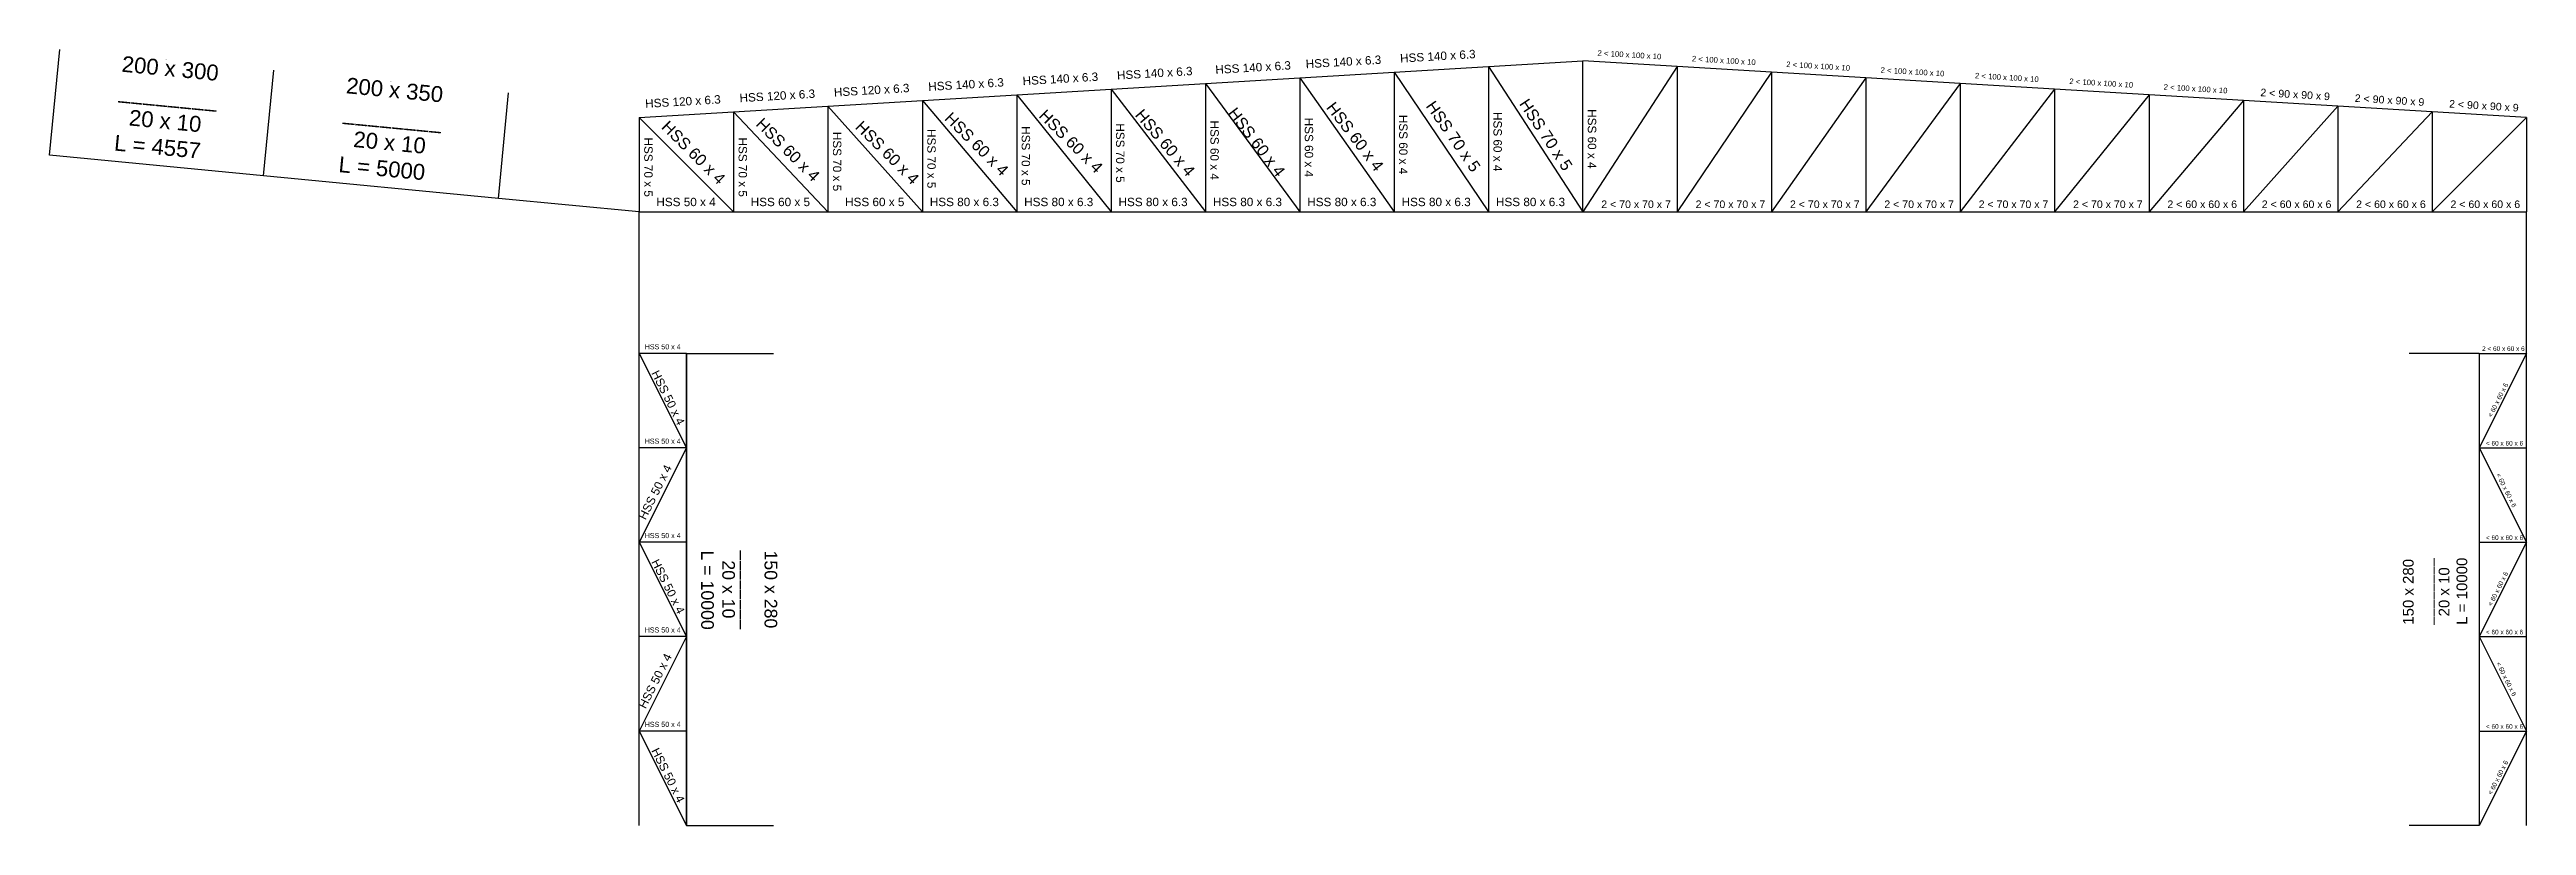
# Model space of a CAD drawing. Header units: inches. Extents: x 539545 to 636380, y 187858 to 261073.
# Drawn here: x 554677 to 607177, y 217930 to 234370 of the extents above; entities that cross this region are included whole.
import ezdxf

# ---------------------------------------------------------------- set-up
doc = ezdxf.new("R2010")
doc.units = ezdxf.units.IN
doc.header["$MEASUREMENT"] = 0
doc.layers.add('initial layout', color=7, linetype='Continuous')
doc.layers.add('sections', color=3, linetype='Continuous')
doc.styles.get("Standard").update_dxf_attribs({"font": 'arial.ttf'})
doc.dimstyles.new('section', dxfattribs={"dimtxt": 1e-05, "dimasz": 15, "dimexe": 0.0625, "dimexo": 0.0625, "dimgap": 10, "dimtad": 0, "dimtoh": 1, "dimzin": 0, "dimdsep": 46, "dimtxsty": 'Standard', "dimblk": 'OBLIQUE', "dimcen": 0.09, "dimsd1": 1, "dimsd2": 1, "dimclrd": 256, "dimclre": 256, "dimclrt": 256, "dimadec": 0, "dimazin": 0, "dimtfac": 1, "dimtofl": 0, "dimtmove": 0, "dimatfit": 3, "dimfxl": 1, "dimtfillclr": 256, "dimtolj": 1, "dimtzin": 0, "dimlwe": -1, "dimarcsym": 0})

msp = doc.modelspace()

# ---------------------------------------------------------------- texts
at = {"layer": 'sections'}
for s, height, rotation, p in [('HSS 140 x 6.3', 177.94912, 3.4336304, (581307.572, 233973.021)), ('HSS 140 x 6.3', 177.94912, 3.4336304, (583307.572, 234093.021)), ('2 < 100 x 100 x 10', 117.42551, 356.5663696, (587484.757, 234240.872)), ('2 < 100 x 100 x 10', 117.42551, 356.5663696, (589484.757, 234120.872)), ('HSS 120 x 6.3', 177.94912, 3.4336304, (571307.572, 233373.021)), ('HSS 140 x 6.3', 177.94912, 3.4336304, (573307.572, 233493.021)), ('HSS 140 x 6.3', 177.94912, 3.4336304, (575307.572, 233613.021)), ('HSS 140 x 6.3', 177.94912, 3.4336304, (577307.572, 233733.021)), ('HSS 140 x 6.3', 177.94912, 3.4336304, (579392.122, 233853.021)), ('2 < 100 x 100 x 10', 117.42551, 356.5663696, (591484.757, 234000.872)), ('2 < 100 x 100 x 10', 117.42551, 356.5663696, (593484.757, 233880.872)), ('2 < 100 x 100 x 10', 117.42551, 356.5663696, (595484.757, 233760.872)), ('2 < 100 x 100 x 10', 117.42551, 356.5663696, (597484.757, 233640.872)), ('2 < 100 x 100 x 10', 117.42551, 356.5663696, (599484.757, 233520.872)), ('HSS 120 x 6.3', 177.94912, 3.4336304, (567307.572, 233133.021)), ('HSS 120 x 6.3', 177.94912, 3.4336304, (569307.572, 233253.021)), ('HSS 60 x 4', 244.9446, 315, (575629.198, 232952.906)), ('HSS 60 x 4', 244.9446, 310.2443297, (577670.991, 232977.197)), ('HSS 60 x 4', 244.9446, 307.5744621, (579637.03, 233019.307)), ('HSS 60 x 4', 244.9446, 307.4502394, (581724.425, 233137.964)), ('HSS 70 x 5', 244.9446, 304.6969957, (583838.387, 233172.468)), ('HSS 70 x 5', 244.9446, 303.3623538, (585817.25, 233220.854)), ('2 < 90 x 90 x 9', 160.41277, 356.5663696, (601533.74, 233383.139)), ('2 < 90 x 90 x 9', 160.41277, 356.5663696, (603533.74, 233263.139)), ('2 < 90 x 90 x 9', 160.41277, 356.5663696, (605533.74, 233143.139)), ('HSS 60 x 4', 244.9446, 315, (567629.198, 232712.906)), ('HSS 60 x 4', 244.9446, 315, (569629.198, 232772.906)), ('HSS 70 x 5', 177.9491, 270, (571281.866, 232625.87)), ('HSS 60 x 4', 244.9446, 315, (571736.34, 232712.906)), ('HSS 70 x 5', 177.9491, 270, (573281.866, 232685.87)), ('HSS 60 x 4', 244.9446, 315, (573629.198, 232892.906)), ('HSS 70 x 5', 177.9491, 270, (575281.866, 232745.87)), ('HSS 70 x 5', 177.9491, 270, (577281.866, 232805.87)), ('HSS 60 x 4', 177.9491, 270, (579281.866, 232865.87)), ('HSS 60 x 4', 177.9491, 270, (581281.866, 232925.87)), ('HSS 60 x 4', 177.9491, 270, (583281.866, 232985.87)), ('HSS 60 x 4', 177.9491, 270, (585281.866, 233045.87)), ('HSS 60 x 4', 177.9491, 270, (587281.866, 233105.87)), ('HSS 70 x 5', 177.9491, 270, (567281.866, 232505.87)), ('HSS 70 x 5', 177.9491, 270, (569281.866, 232505.87)), ('HSS 50 x 4', 177.9491, 0, (567539.234, 231051.651)), ('HSS 60 x 5', 177.9491, 0, (569539.234, 231051.651)), ('HSS 60 x 5', 177.9491, 0, (571539.234, 231051.651)), ('HSS 80 x 6.3', 177.94912, 0, (573335.139, 231051.651)), ('HSS 80 x 6.3', 177.94912, 0, (575335.139, 231051.651)), ('HSS 80 x 6.3', 177.94912, 0, (577335.139, 231051.651)), ('HSS 80 x 6.3', 177.94912, 0, (579335.139, 231051.651)), ('HSS 80 x 6.3', 177.94912, 0, (581335.139, 231051.651)), ('HSS 80 x 6.3', 177.94912, 0, (583335.139, 231051.651)), ('HSS 80 x 6.3', 177.94912, 0, (585335.139, 231051.651)), ('2 < 70 x 70 x 7', 160.41277, 0, (587566.666, 231011.684)), ('2 < 70 x 70 x 7', 160.41277, 0, (589566.666, 231011.684)), ('2 < 70 x 70 x 7', 160.41277, 0, (591566.666, 231011.684)), ('2 < 70 x 70 x 7', 160.41277, 0, (593566.666, 231011.684)), ('2 < 70 x 70 x 7', 160.41277, 0, (595566.666, 231011.684)), ('2 < 70 x 70 x 7', 160.41277, 0, (597566.666, 231011.684)), ('2 < 60 x 60 x 6', 160.41277, 0, (599566.666, 231011.684)), ('2 < 60 x 60 x 6', 160.41277, 0, (601566.666, 231011.684)), ('2 < 60 x 60 x 6', 160.41277, 0, (603566.666, 231011.684)), ('2 < 60 x 60 x 6', 160.41277, 0, (605566.666, 231011.684)), ('HSS 50 x 4', 107.9703, 0, (567291.432, 228018.026)), ('2 < 60 x 60 x 6', 98.14202, 0, (606236.451, 227983.751)), ('HSS 50 x 4', 177.9491, 296.5650512, (567427.39, 227516.185)), (' < 60 x 60 x 6', 98.14202, 63.4349488, (606425.369, 226534.59)), ('HSS 50 x 4', 107.9703, 0, (567291.432, 226018.026)), (' < 60 x 60 x 6', 98.14202, 0, (606279.45, 225978.497)), ('HSS 50 x 4', 177.9491, 63.4349488, (567311.148, 224389.695)), (' < 60 x 60 x 6', 98.14202, 296.5650512, (606512.876, 225396.676)), ('HSS 50 x 4', 107.9703, 0, (567291.432, 224018.026)), (' < 60 x 60 x 6', 98.14202, 0, (606279.45, 223978.497)), ('HSS 50 x 4', 177.9491, 296.5650512, (567427.39, 223516.185)), (' < 60 x 60 x 6', 98.14202, 63.4349488, (606425.369, 222534.59)), ('HSS 50 x 4', 107.9703, 0, (567291.432, 222018.026)), (' < 60 x 60 x 6', 98.14202, 0, (606279.45, 221978.497)), ('HSS 50 x 4', 177.9491, 63.4349488, (567311.148, 220389.695)), (' < 60 x 60 x 6', 98.14202, 296.5650512, (606512.876, 221396.676)), ('HSS 50 x 4', 107.9703, 0, (567291.432, 220018.026)), (' < 60 x 60 x 6', 98.14202, 0, (606279.45, 219978.497)), ('HSS 50 x 4', 177.9491, 296.5650512, (567427.39, 219516.185)), (' < 60 x 60 x 6', 98.14202, 63.4349488, (606425.369, 218534.59))]:
    msp.add_text(s, height=height, rotation=rotation, dxfattribs=at).set_placement(p)
at = {"layer": 'sections', "attachment_point": 1}
for s, width, gutter_width, insert, char_height, rotation in [('200 x 300\\P________\\P  20 x 10\\PL = 4557', 2043.53838, 1676.963, (556227.92, 234235.445), 335.3927, 354.5164096), ('200 x 350\\P________\\P  20 x 10\\PL = 5000', 2043.53838, 1676.963, (560984.784, 233778.786), 335.3927, 354.5164096), ('150 x 280\\P________\\P  20 x 10\\PL = 10000', 1636.64299, 1343.058, (570100.471, 223755.457), 268.6116, 270), ('150 x 280\\P________\\P  20 x 10\\PL = 10000', 1384.85194, 1136.434, (604558.469, 222182.511), 227.2868, 90)]:
    msp.add_mtext_dynamic_manual_height_columns(s, width=width, gutter_width=gutter_width, heights=[0], dxfattribs=dict(at, insert=insert, char_height=char_height, rotation=rotation))

# ---------------------------------------------------------------- blocks, each defined once
blk = doc.blocks.new('*D284')
at = {"layer": 'Defpoints', "color": 0}
for p in [(559429, 233934), (554677, 232130), (559214, 231695)]:
    blk.add_point(p, dxfattribs=at)
at = {"layer": 'sections', "transparency": 16777216}
for p, q in [((554677, 232130), (554892, 234370)), ((559214, 231695), (559429, 233934))]:
    blk.add_line(p, q, dxfattribs=at)
at = {"layer": 'sections', "transparency": 16777216, "insert": (557160, 234152), "char_height": 10, "attachment_point": 5, "rotation": 354.5164}
blk.add_mtext('\\A1;4557.47', dxfattribs=at)
blk = doc.blocks.new('_Oblique')
at = {"color": 0, "linetype": 'ByBlock', "lineweight": -2}
blk.add_line((-0.5, -0.5), (0.5, 0.5), dxfattribs=at)
blk = doc.blocks.new('*D285')
at = {"layer": 'Defpoints', "color": 0}
for p in [(564406, 233456), (559214, 231695), (564191, 231217)]:
    blk.add_point(p, dxfattribs=at)
at = {"layer": 'sections', "transparency": 16777216}
for p, q in [((559214, 231695), (559429, 233934)), ((564191, 231217), (564406, 233456))]:
    blk.add_line(p, q, dxfattribs=at)
at = {"layer": 'sections', "transparency": 16777216, "insert": (561917, 233695), "char_height": 10, "attachment_point": 5, "rotation": 354.5164}
blk.add_mtext('\\A1;5000.00', dxfattribs=at)
blk = doc.blocks.new('*D297')
at = {"layer": 'Defpoints', "color": 0}
for p in [(568177, 227930), (570020, 227930), (568177, 217930)]:
    blk.add_point(p, dxfattribs=at)
at = {"layer": 'sections', "transparency": 16777216}
for p, q in [((568177, 227930), (570020, 227930)), ((568177, 217930), (570020, 217930))]:
    blk.add_line(p, q, dxfattribs=at)
at = {"layer": 'sections', "transparency": 16777216, "insert": (570020, 222930), "char_height": 10, "attachment_point": 5, "rotation": 90}
blk.add_mtext('\\A1;10000.00', dxfattribs=at)
blk = doc.blocks.new('*D296')
at = {"layer": 'Defpoints', "color": 0}
for p in [(604690, 227930), (606177, 227930), (606177, 217930)]:
    blk.add_point(p, dxfattribs=at)
at = {"layer": 'sections', "transparency": 16777216}
for p, q in [((606177, 227930), (604690, 227930)), ((606177, 217930), (604690, 217930))]:
    blk.add_line(p, q, dxfattribs=at)
at = {"layer": 'sections', "transparency": 16777216, "insert": (604690, 222930), "char_height": 10, "attachment_point": 5, "rotation": 90}
blk.add_mtext('\\A1;10000.00', dxfattribs=at)

# ---------------------------------------------------------------- dimensions: what is measured, and where the dimension line sits
at = {"layer": 'sections'}
for p1, p2, distance, picture, middle in [((554676.999, 232130.301), (559213.61, 231694.786), 2249.442, '*D284', (557160.263, 234151.691)), ((559213.61, 231694.786), (564190.728, 231216.983), 2249.505, '*D285', (561917.134, 233695.095))]:
    dim = msp.add_aligned_dim(p1=p1, p2=p2, distance=distance, dimstyle='section', override={"dimtxt": 10}, dxfattribs=at)
    dim.commit()
    dim.dimension.update_dxf_attribs({"geometry": picture, "text_midpoint": middle})
for base, p1, p2, picture, middle in [((570019.753, 227930.301), (568176.999, 217930.301), (568176.999, 227930.301), '*D297', (570019.753, 222930.301)), ((604689.725, 227930.301), (606176.999, 217930.301), (606176.999, 227930.301), '*D296', (604689.725, 222930.301))]:
    dim = msp.add_linear_dim(base=base, p1=p1, p2=p2, angle=90, dimstyle='section', override={"dimtxt": 10}, dxfattribs=at)
    dim.commit()
    dim.dimension.update_dxf_attribs({"geometry": picture, "text_midpoint": middle})

# ---------------------------------------------------------------- linework, layer by layer
at = {"layer": 'initial layout'}
for p, q in [((577176.999, 233530.301), (579176.999, 233650.301)), ((579176.999, 233650.301), (581176.999, 233770.301)), ((579176.999, 233650.301), (579176.999, 230930.301)), ((579176.999, 233650.301), (581176.999, 230930.301)), ((581176.999, 233770.301), (583176.999, 233890.301)), ((581176.999, 233770.301), (581176.999, 230930.301)), ((581176.999, 233770.301), (583176.999, 230930.301)), ((583176.999, 233890.301), (585176.999, 234010.301)), ((583176.999, 233890.301), (583176.999, 230930.301)), ((583176.999, 233890.301), (585176.999, 230930.301)), ((585176.999, 234010.301), (587176.999, 234130.301)), ((585176.999, 234010.301), (585176.999, 230930.301)), ((585176.999, 234010.301), (587176.999, 230930.301)), ((587176.999, 230930.301), (587176.999, 234130.301)), ((587176.999, 230930.301), (587176.999, 234130.301)), ((589176.999, 234010.301), (587176.999, 234130.301)), ((589176.999, 234010.301), (587176.999, 230930.301)), ((589176.999, 234010.301), (589176.999, 230930.301)), ((591176.999, 233890.301), (589176.999, 234010.301)), ((591176.999, 233890.301), (589176.999, 230930.301)), ((591176.999, 233890.301), (591176.999, 230930.301)), ((593176.999, 233770.301), (591176.999, 233890.301)), ((593176.999, 233770.301), (591176.999, 230930.301)), ((593176.999, 233770.301), (593176.999, 230930.301)), ((595176.999, 233650.301), (593176.999, 233770.301)), ((595176.999, 233650.301), (593176.999, 230930.301)), ((595176.999, 233650.301), (595176.999, 230930.301)), ((597176.999, 233530.301), (595176.999, 233650.301)), ((569176.999, 233050.301), (571176.999, 233170.301)), ((571176.999, 233170.301), (573176.999, 233290.301)), ((571176.999, 233170.301), (571176.999, 230930.301)), ((571176.999, 233170.301), (573176.999, 230930.301)), ((573176.999, 233290.301), (575176.999, 233410.301)), ((573176.999, 233290.301), (573176.999, 230930.301)), ((573176.999, 233290.301), (575176.999, 230930.301)), ((575176.999, 233410.301), (577176.999, 233530.301)), ((575176.999, 233410.301), (575176.999, 230930.301)), ((575176.999, 233410.301), (577176.999, 230930.301)), ((577176.999, 233530.301), (577176.999, 230930.301)), ((577176.999, 233530.301), (579176.999, 230930.301)), ((597176.999, 233530.301), (595176.999, 230930.301)), ((597176.999, 233530.301), (597176.999, 230930.301)), ((599176.999, 233410.301), (597176.999, 233530.301)), ((599176.999, 233410.301), (597176.999, 230930.301)), ((599176.999, 233410.301), (599176.999, 230930.301)), ((601176.999, 233290.301), (599176.999, 233410.301)), ((601176.999, 233290.301), (599176.999, 230930.301)), ((601176.999, 233290.301), (601176.999, 230930.301)), ((603176.999, 233170.301), (601176.999, 233290.301)), ((603176.999, 233170.301), (601176.999, 230930.301)), ((603176.999, 233170.301), (603176.999, 230930.301)), ((605176.999, 233050.301), (603176.999, 233170.301)), ((567176.999, 232930.301), (569176.999, 233050.301)), ((567176.999, 232930.301), (567176.999, 230930.301)), ((567176.999, 232930.301), (569176.999, 230930.301)), ((569176.999, 233050.301), (569176.999, 230930.301)), ((569176.999, 233050.301), (571176.999, 230930.301)), ((605176.999, 233050.301), (603176.999, 230930.301)), ((605176.999, 233050.301), (605176.999, 230930.301)), ((607176.999, 232930.301), (605176.999, 233050.301)), ((607176.999, 232930.301), (605176.999, 230930.301)), ((607176.999, 232930.301), (607176.999, 230930.301)), ((559213.61, 231694.786), (554676.999, 232130.301)), ((564190.728, 231216.983), (559213.61, 231694.786)), ((567176.999, 230930.301), (564190.728, 231216.983)), ((567176.999, 227930.301), (567176.999, 230930.301)), ((567176.999, 230930.301), (569176.999, 230930.301)), ((569176.999, 230930.301), (571176.999, 230930.301)), ((571176.999, 230930.301), (573176.999, 230930.301)), ((573176.999, 230930.301), (575176.999, 230930.301)), ((575176.999, 230930.301), (577176.999, 230930.301)), ((577176.999, 230930.301), (579176.999, 230930.301)), ((579176.999, 230930.301), (581176.999, 230930.301)), ((581176.999, 230930.301), (583176.999, 230930.301)), ((583176.999, 230930.301), (585176.999, 230930.301)), ((585176.999, 230930.301), (587176.999, 230930.301)), ((587176.999, 230930.301), (589176.999, 230930.301)), ((589176.999, 230930.301), (591176.999, 230930.301)), ((591176.999, 230930.301), (593176.999, 230930.301)), ((593176.999, 230930.301), (595176.999, 230930.301)), ((595176.999, 230930.301), (597176.999, 230930.301)), ((597176.999, 230930.301), (599176.999, 230930.301)), ((599176.999, 230930.301), (601176.999, 230930.301)), ((601176.999, 230930.301), (603176.999, 230930.301)), ((603176.999, 230930.301), (605176.999, 230930.301)), ((605176.999, 230930.301), (607176.999, 230930.301)), ((607176.999, 227930.301), (607176.999, 230930.301)), ((568176.999, 227930.301), (567176.999, 227930.301)), ((567176.999, 227930.301), (568176.999, 225930.301)), ((567176.999, 224930.301), (567176.999, 227930.301)), ((568176.999, 227930.301), (568176.999, 217930.301)), ((568176.999, 217930.301), (568176.999, 227930.301)), ((606176.999, 227930.301), (607176.999, 227930.301)), ((607176.999, 227930.301), (606176.999, 225930.301)), ((606176.999, 227930.301), (606176.999, 217930.301)), ((606176.999, 227930.301), (606176.999, 217930.301)), ((607176.999, 225930.301), (607176.999, 227930.301)), ((568176.999, 225930.301), (567176.999, 225930.301)), ((568176.999, 225930.301), (567176.999, 223930.301)), ((606176.999, 225930.301), (607176.999, 225930.301)), ((606176.999, 225930.301), (607176.999, 223930.301)), ((607176.999, 221930.301), (607176.999, 225930.301)), ((567176.999, 220930.301), (567176.999, 224930.301)), ((568176.999, 223930.301), (567176.999, 223930.301)), ((567176.999, 223930.301), (568176.999, 221930.301)), ((606176.999, 223930.301), (607176.999, 223930.301)), ((607176.999, 223930.301), (606176.999, 221930.301)), ((568176.999, 221930.301), (567176.999, 221930.301)), ((568176.999, 221930.301), (567176.999, 219930.301)), ((606176.999, 221930.301), (607176.999, 221930.301)), ((606176.999, 221930.301), (607176.999, 219930.301)), ((607176.999, 217930.301), (607176.999, 221930.301)), ((567176.999, 217930.301), (567176.999, 220930.301)), ((568176.999, 219930.301), (567176.999, 219930.301)), ((567176.999, 219930.301), (568176.999, 217930.301)), ((606176.999, 219930.301), (607176.999, 219930.301)), ((607176.999, 219930.301), (606176.999, 217930.301))]:
    msp.add_line(p, q, dxfattribs=at)

msp.set_redraw_order([(e.dxf.handle, doc.entitydb.next_handle()) for e in msp.query("TEXT MTEXT ATTDEF DIMENSION ARC_DIMENSION")])  # texts and dimensions are drawn at this point

doc.saveas('drawing.dxf')
